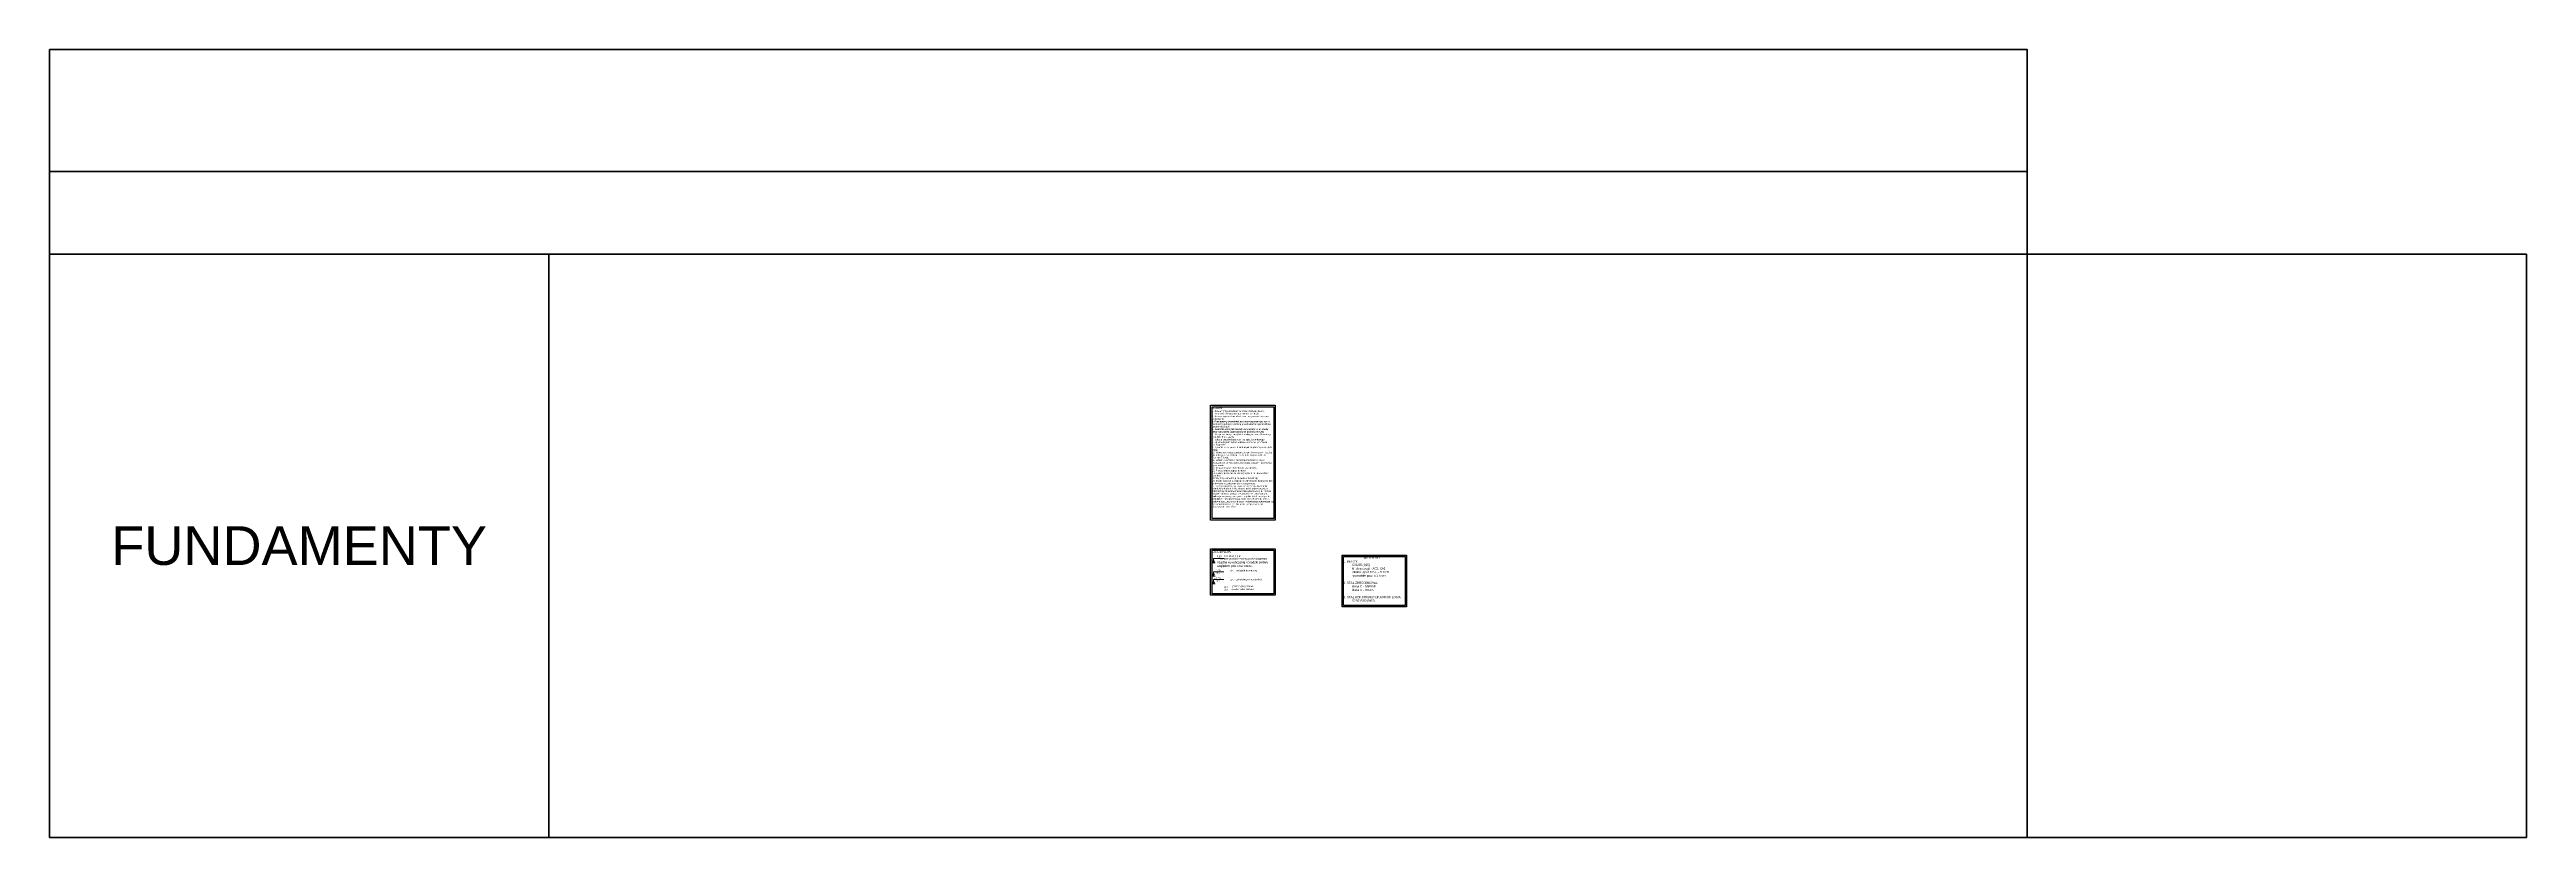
# Model space of a CAD drawing. Header units: millimetres. Extents: x -21220 to 1756793, y -806857 to 86733.
# Drawn here: x 236872 to 240325, y 83996 to 85095 of the extents above; entities that cross this region are included whole.
import ezdxf
from ezdxf.enums import TextEntityAlignment as Align

# ---------------------------------------------------------------- set-up
doc = ezdxf.new("R2010")
doc.units = ezdxf.units.MM
doc.header["$LTSCALE"] = 10
doc.header["$MEASUREMENT"] = 0
for name, color, linetype, lineweight in [('G-Bloki', 221, 'Continuous', 5), ('G-Elementy konstrukcyjne', 1, 'Continuous', 40), ('G-Opisy', 2, 'Continuous', 18)]:
    doc.layers.add(name, color=color, linetype=linetype, lineweight=lineweight)
doc.styles.add('1do50-GG', font='arial.ttf', dxfattribs={"height": 125})
doc.styles.add('Arial-GG', font='arial.ttf')

# ---------------------------------------------------------------- blocks, each defined once
blk = doc.blocks.new('*U517')
at = {"layer": 'G-Opisy'}
for p, q in [((-100, 0), (100, 0)), ((-50, 100), (50, 100)), ((0, 250), (600, 250))]:
    blk.add_line(p, q, dxfattribs=at)
at = {"layer": 'G-Opisy', "ltscale": 0.04}
for points in [[(-50, 100), (0, 0), (50, 100)], [(0, 100), (0, 200), (0, 250)]]:
    blk.add_lwpolyline(points, dxfattribs=at)
at = {"layer": 'G-Opisy', "ltscale": 2, "style": 'Arial-GG'}
blk.add_attdef('ZNAK', text='', height=100, dxfattribs=at).set_placement((125, 300), align=Align.BOTTOM_RIGHT)
blk.add_attdef('POLOZENIE', text='', height=100, dxfattribs=at).set_placement((16, 237), align=Align.TOP_LEFT)
blk.add_attdef('RZEDNA', text='', height=100, dxfattribs=at).set_placement((190, 300), align=Align.BOTTOM_LEFT)
blk = doc.blocks.new('*U333')
at = {"layer": 'G-Opisy'}
blk.add_hatch(color=256, dxfattribs=at).paths.add_polyline_path([(-50, 100), (0, 0), (50, 100), (0, 100)])
for p, q in [((-100, 0), (100, 0)), ((-50, 100), (50, 100)), ((0, 250), (600, 250))]:
    blk.add_line(p, q, dxfattribs=at)
at = {"layer": 'G-Opisy', "ltscale": 0.04}
for points in [[(-50, 100), (0, 0), (50, 100)], [(0, 100), (0, 200), (0, 250)]]:
    blk.add_lwpolyline(points, dxfattribs=at)
at = {"layer": 'G-Opisy', "ltscale": 2, "style": 'Arial-GG'}
blk.add_attdef('POLOZENIE', text='', height=100, dxfattribs=at).set_placement((300, 189), align=Align.MIDDLE_CENTER)
for tag, p in [('ZNAK', (48, 322)), ('RZEDNA', (125, 322))]:
    blk.add_attdef(tag, text='', height=100, dxfattribs=at).set_placement(p, align=Align.MIDDLE_LEFT)
blk = doc.blocks.new('*U339')
at = {"layer": 'G-Opisy'}
blk.add_hatch(color=256, dxfattribs=at).paths.add_polyline_path([(-50, 100), (0, 0), (50, 100), (0, 100)])
for p, q in [((-100, 0), (100, 0)), ((-50, 100), (50, 100)), ((0, 250), (600, 250))]:
    blk.add_line(p, q, dxfattribs=at)
at = {"layer": 'G-Opisy', "ltscale": 0.04}
for points in [[(-50, 100), (0, 0), (50, 100)], [(0, 100), (0, 200), (0, 250)]]:
    blk.add_lwpolyline(points, dxfattribs=at)
at = {"layer": 'G-Opisy', "ltscale": 2, "style": 'Arial-GG'}
blk.add_attdef('POLOZENIE', text='', height=100, dxfattribs=at).set_placement((300, 189), align=Align.MIDDLE_CENTER)
for tag, p in [('ZNAK', (48, 322)), ('RZEDNA', (125, 322))]:
    blk.add_attdef(tag, text='', height=100, dxfattribs=at).set_placement(p, align=Align.MIDDLE_LEFT)
blk = doc.blocks.new('opis_fundamenty')
at = {"ltscale": 0.8}
for points in [[(-90, 160), (0, 160), (0, 0), (-90, 0)], [(-88, 158), (-2, 158), (-2, 2), (-88, 2)]]:
    blk.add_lwpolyline(points, close=True, dxfattribs=at)
at = {"layer": 'G-Opisy', "insert": (-88, 158), "char_height": 3, "width": 86, "attachment_point": 1, "style": '1do50-GG'}
blk.add_mtext('UWAGI:\\P{\\H0.72x;1.\\W0.61072; \\W1; Fundamenty posadowić na nienaruszonym gruncie,\\P2.\\W0.324253; \\W1; Stosować warstwę chudego betonu min 10cm,\\P3.\\W0.369947; \\W1; Beton zagęszczać mechanicznie i pielęgnować w czasie dojrzewania,\\P\\fArial|b1|i0|c238|p34;4.\\W0.285588; \\W1; Fundamenty posadowić na nienaruszonym gruncie, o nośności zgodnej z warstwą posadowienia wg warunków geotechnicznych,\\P5.\\W0.378734; \\W1; Grunt nienośny lub nawodniony wymienić na chudy beton lub piasek zagęszczony do poziomu Is=0,98,\\P\\fArial|b0|i0|c238|p34;6.\\W0.35413; \\W1; Wszystkie otwory i przejścia instalacyjne zweryfikować wg. projektów branżowych,\\P7.\\W0.389279; \\W1; Izolacja przeciwwilgociowa - wg opisu technicznego, \\P8.\\W0.364674; \\W1; Łączna długość prętów podana z dodatkiem promienia wyokrąglenia,\\P9.\\W0.368189; \\W1; Rysunki rozpatrywać z kompletnymi projektami pozostałych branż,\\P10.\\W1.82952; \\W1;Prace wykonywać zgodnie z opisem technicznym i Sztuką Budowlaną, z zachowaniem przepisów Bezpieczeństwa i Ochrony Zdrowia,\\P11.\\W1.82952; \\W1;Wszelkie zamienne rozwiązania techniczne należy bezwzględnie konsultować i zatwierdzić z autorem niniejszego opracowania,\\P12. \\fArial|b0|i0|c0|p34;Stosować systemowe wkładki dystansowe,\\P13. Pręty za długie zagiąć lub uciąć,\\P14. Startery pod trzpienie i ściany wydane na odpowiednich rysunkach,\\P15. Wymiary sprawdzić przed wybraniem windy,\\P16. Ścianę wykonać w stopniu dokładności pod malowanie bez tynkowania oraz ułożenie izolacji wilgociową.\\P17. Biuro projektowe zastrzega bez krytyczne stosowanie rysunków w realizacji. Wykonawca robót budowlanych jest zobowiązany do kierowania się sztuką budowlaną jak również zasadami dobrych praktyk w budownictwie. Zakazana jest realizacja oczywistych omyłek z projektu. Jeżeli rozwiązanie projektowe może powodować wadę lub uszkodzenie obiektu budowlanego, uczestnicy procesu budowlanego zobowiązani są do zawiadomienia o tym fakcie biuro projektów przed wbudowaniem elementu.}', dxfattribs=at)
blk = doc.blocks.new('Opis_materialy')
at = {"ltscale": 0.8}
for points in [[(-90, 72), (0, 72), (0, 0), (-90, 0)], [(-88, 70), (-2, 70), (-2, 2), (-88, 2)]]:
    blk.add_lwpolyline(points, close=True, dxfattribs=at)
at = {"layer": 'G-Opisy', "insert": (-88, 70), "char_height": 3, "width": 86, "attachment_point": 1, "style": 'Arial-GG'}
blk.add_mtext('{\\W8.082;   }MATERIAŁY\\P1. BETON:\\P^IC20/25 (B25)\\P^Ikl. ekspozycji : XC2, XA1\\P^Iotulina:-spód fund. = 5,0 cm\\P^I-pozostałe pow. = 2,5 cm\\P{\\W5.1529; }\\P2. STAL ZBROJENIOWA:\\P{\\W4.9139; ^I}klasa C - B500SP\\P{\\W4.9139; ^I}klasa A - B500A\\P{\\W5.1529; }\\P3. STAL KONSTRUKCYJNA PROFILOWA:\\P{\\W4.9912; ^I}S235JRG2(St3S)', dxfattribs=at)

msp = doc.modelspace()

# ---------------------------------------------------------------- linework, layer by layer
at = {"ltscale": 0.8}
for points in [[(238490.89, 84399.23), (238580.89, 84399.23), (238580.89, 84334.23), (238490.89, 84334.23)], [(238492.89, 84397.23), (238578.89, 84397.23), (238578.89, 84336.23), (238492.89, 84336.23)]]:
    msp.add_lwpolyline(points, close=True, dxfattribs=at)
at = {"layer": 'G-Elementy konstrukcyjne', "ltscale": 200}
for points in [[(236872.12, 85095.49), (239629.48, 85095.49), (239629.48, 84925.29), (236872.12, 84925.29)], [(236872.12, 84809.92), (239629.48, 84809.92), (239629.48, 84925.29), (236872.12, 84925.29)], [(236872.12, 84809.92), (237568.05, 84809.92), (237568.05, 83996.46), (236872.12, 83996.46)], [(237568.05, 84809.92), (239629.48, 84809.92), (239629.48, 83996.46), (237568.05, 83996.46)], [(239629.48, 84809.92), (240325.4, 84809.92), (240325.4, 83996.46), (239629.48, 83996.46)]]:
    msp.add_lwpolyline(points, close=True, dxfattribs=at)

# ---------------------------------------------------------------- block references
for name, p in [('opis_fundamenty', (238580.89, 84439.23)), ('Opis_materialy', (238764.1, 84318.2))]:
    msp.add_blockref(name, p)
at = {"layer": 'G-Bloki', "ltscale": 2}
ref = msp.add_blockref('*U517', (238494.93, 84379.58), dxfattribs=dict(at, xscale=0.024, yscale=0.024, zscale=0.024))
ref.add_attrib('RZEDNA', '0,00 = 123,45 m n.p.m.', dxfattribs={"layer": 'G-Opisy', "ltscale": 2, "height": 2.4, "style": 'Arial-GG'}).set_placement((238499.49, 84386.78), align=Align.BOTTOM_LEFT)
at = {"layer": 'G-Bloki', "ltscale": 2, "xscale": 0.024, "yscale": 0.024, "zscale": 0.024}
for name, p, values in [('*U333', (238494.93, 84361.09), {'POLOZENIE': 'd.k. ', 'ZNAK': '-', 'RZEDNA': '1,50'}), ('*U339', (238494.92, 84350.19), {'POLOZENIE': 'g.k. ', 'ZNAK': '-', 'RZEDNA': '0,20'})]:
    msp.add_blockref(name, p, dxfattribs=at).add_auto_attribs(values)

# ---------------------------------------------------------------- texts
at = {"layer": 'G-Opisy', "color": 2, "style": 'Arial-GG'}
for s, insert, char_height, width, attachment_point in [('FUNDAMENTY', (237220.09, 84403.19), 54, 695.9216, 5), ('{\\H0.8x;LEGENDA:}', (238492.89, 84397.23), 4.8, 94.1823, 1), ('- Poziom porównawczy posadowienia.\\PRzędna wykończonej posadzki parteru względem poziomu morza.', (238499.49, 84386.78), 3, 86, 1), ('d.k. - dół/spód konstrukcji', (238518.03, 84366.92), 2.4, 72.2142, 7), ('g.o.', (238509.72, 84347.66), 2.4, 11.1621, 1), ('d.o.', (238509.72, 84343.7), 2.4, 11.1621, 1), ('g.k. - góra/wierzch konstrukcji', (238518.03, 84354.58), 2.4, 72.2142, 7), ('- poziom góry otworu', (238519.5, 84348.13), 2.4, 66.898, 1), ('{\\fArial|b0|i0|c0|p34;- poziom dołu otworu}', (238519.5, 84344.17), 2.4, 66.898, 1)]:
    msp.add_mtext(s, dxfattribs=dict(at, insert=insert, char_height=char_height, width=width, attachment_point=attachment_point))

doc.saveas('drawing.dxf')
